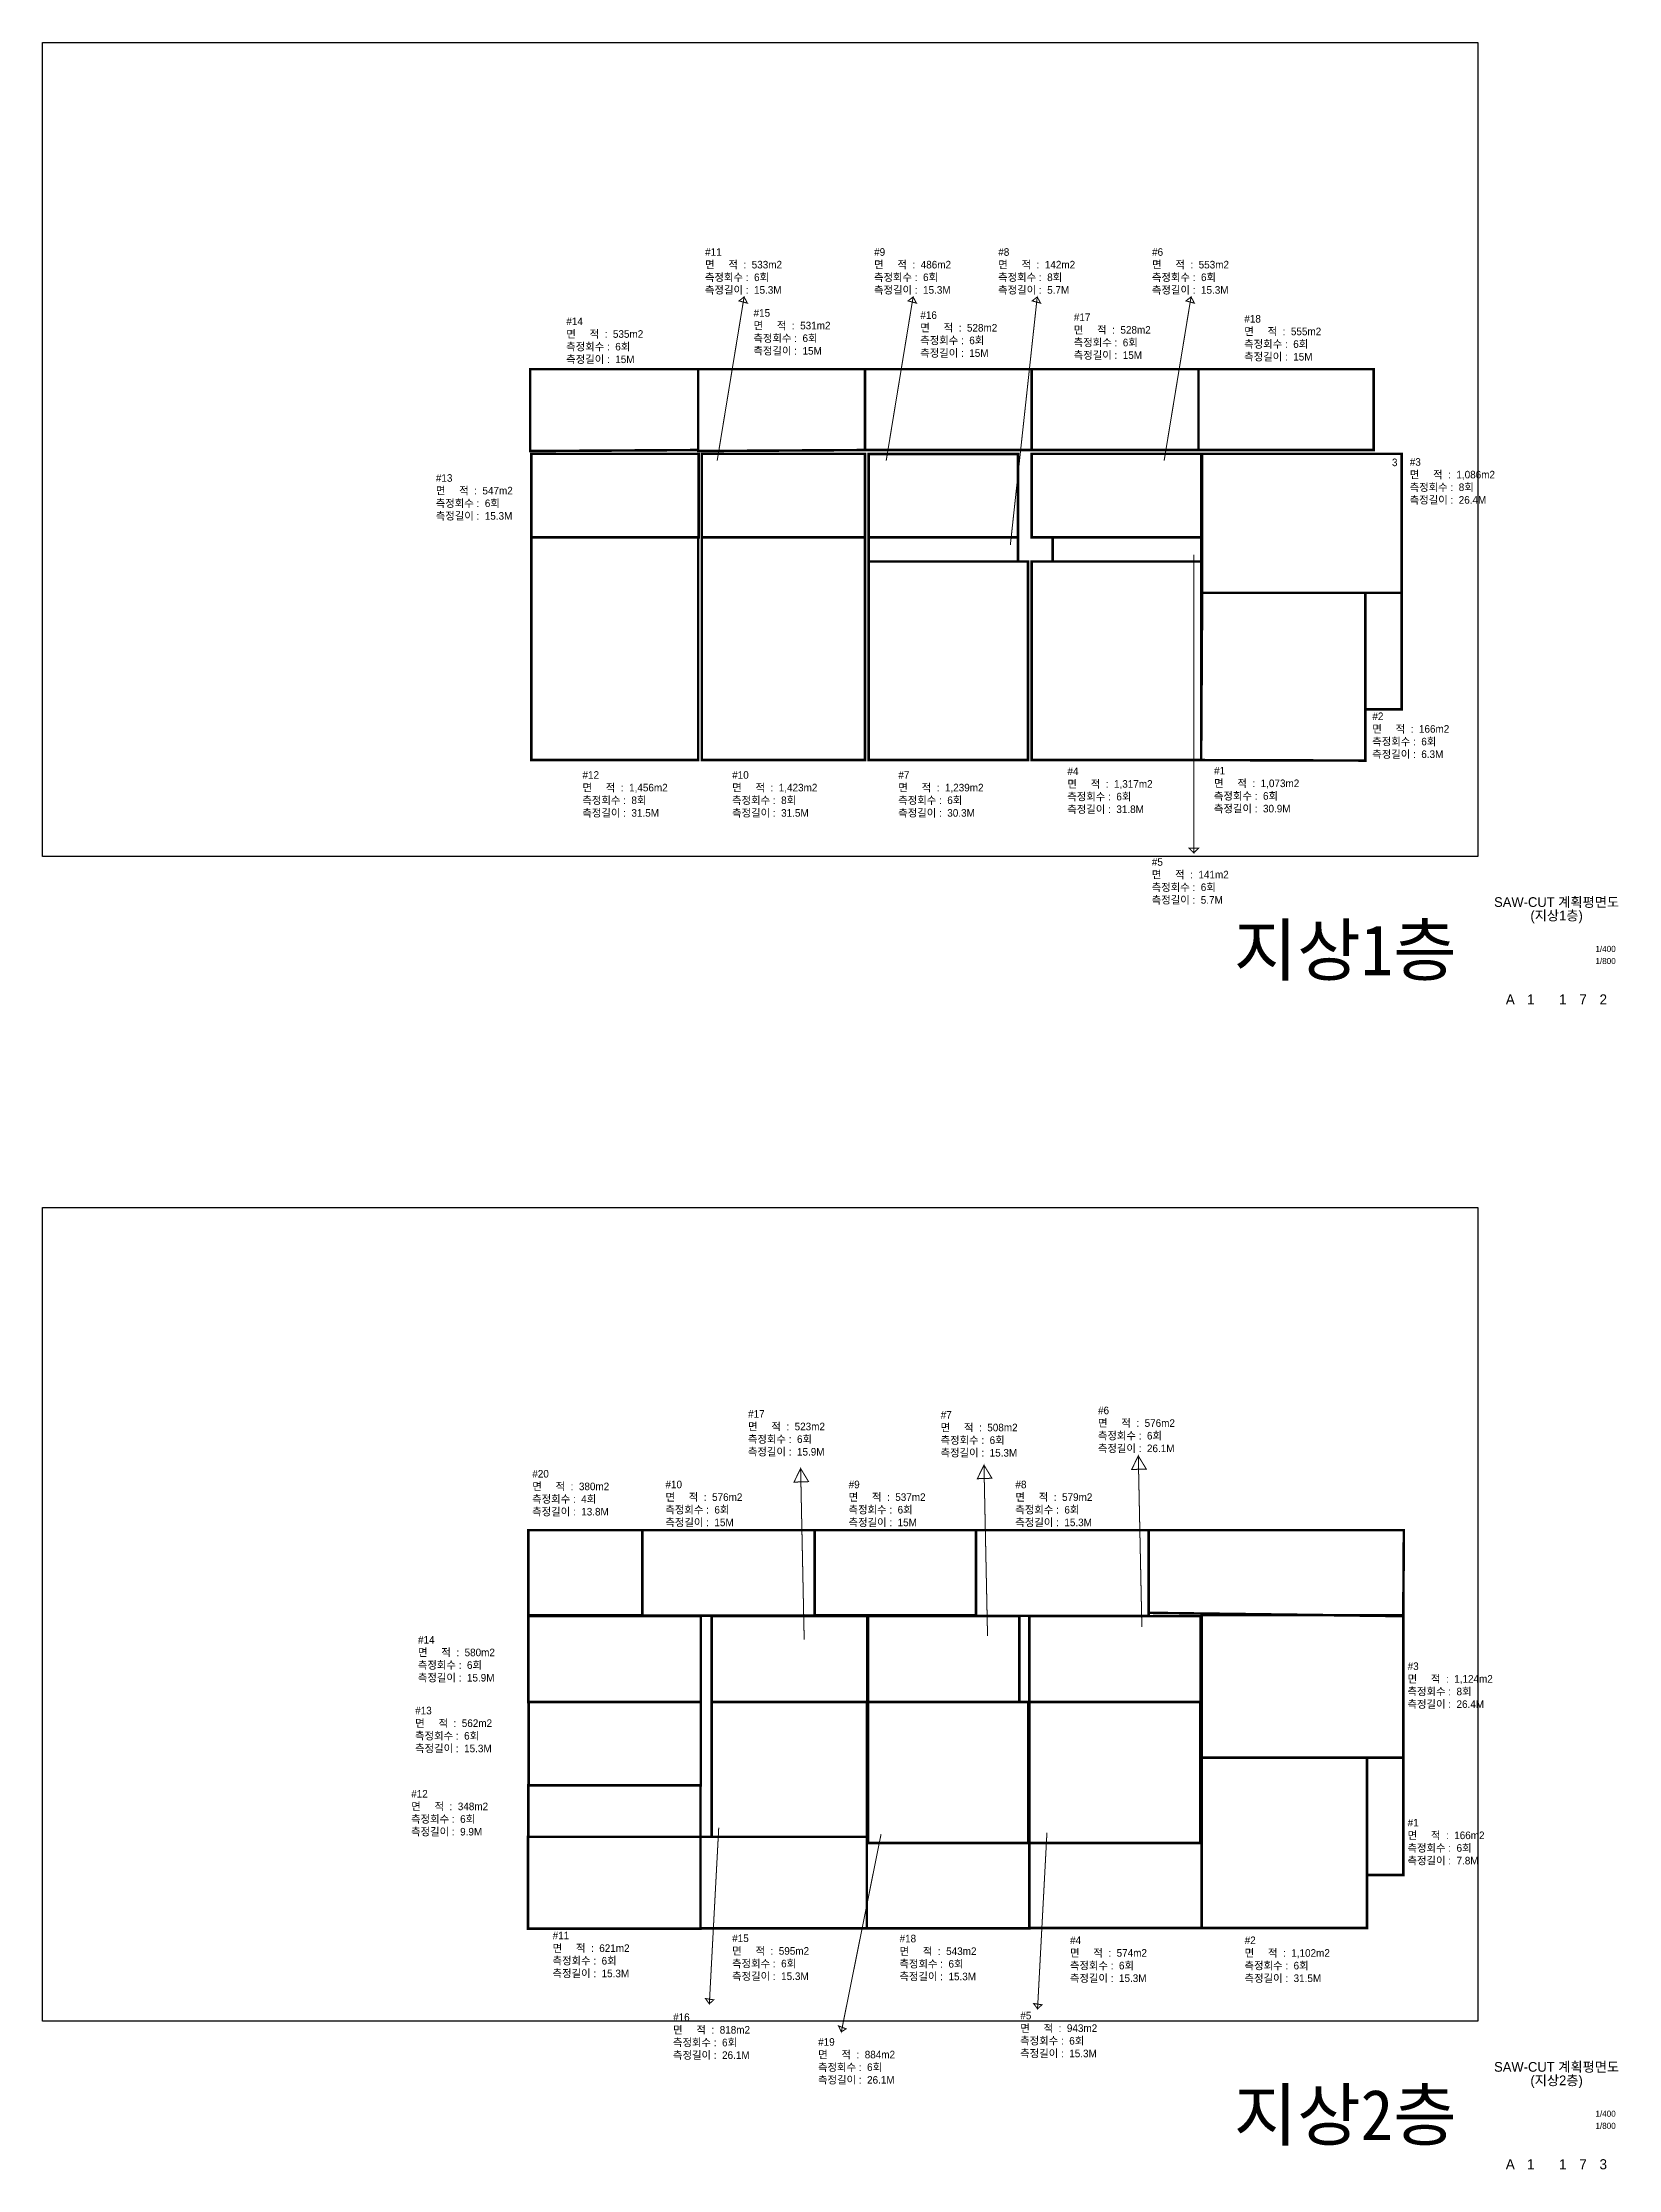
# Model space of a CAD drawing. Header units: millimetres. Extents: x 8000 to 356298, y -1144557 to 197746.
# Drawn here: x 8000 to 319839, y -453357 to -32654 of the extents above; entities that cross this region are included whole.
import ezdxf
from ezdxf.enums import TextEntityAlignment as Align

# ---------------------------------------------------------------- set-up
doc = ezdxf.new("R2010")
doc.units = ezdxf.units.MM
doc.header["$LTSCALE"] = 1000
doc.header["$MEASUREMENT"] = 0
doc.layers.get('Defpoints').update_dxf_attribs({"color": 171, "linetype": 'CONTINUOUS'})
for name, color, linetype in [('0.검수박스', 2, 'CONTINUOUS'), ('0.면적', 2, 'CONTINUOUS'), ('9-텍스트', 3, 'CONTINUOUS'), ('TEX', 3, 'CONTINUOUS'), ('TEXT', 3, 'CONTINUOUS'), ('TEXT-TITLE', 6, 'CONTINUOUS'), ('TEXT-기입', 6, 'CONTINUOUS')]:
    doc.layers.add(name, color=color, linetype=linetype)
doc.layers.add('검수선', color=80, linetype='CONTINUOUS', lineweight=40)
doc.styles.add('CGS', font='cgse', dxfattribs={"bigfont": 'cgs'})
doc.styles.add('RXHS', font='')
doc.styles.add('궁서체', font='GungsuhChe.ttf')
doc.styles.add('나눔바른고딕', font='')
doc.styles.add('돋움체', font='Dotum.ttf', dxfattribs={"width": 0.8})
doc.styles.get('RXHS').set_extended_font_data('HY울릉도L')
doc.styles.get('나눔바른고딕').set_extended_font_data('나눔바른고딕')

msp = doc.modelspace()

# ---------------------------------------------------------------- texts
at = {"layer": '9-텍스트', "color": 3, "char_height": 1500, "attachment_point": 1, "style": 'RXHS'}
for s, insert in [('\\pxi0.02023;{\\fGulim|b0|i0|c129|p50;#11\\P면     적  :  533m2\\P\\pi0;측정회수 :  6회\\P측정길이 :  15.3M}', (139080, -73336, 0)), ('\\pxi0.02023;{\\fGulim|b0|i0|c129|p50;#9\\P면     적  :  486m2\\P\\pi0;측정회수 :  6회\\P측정길이 :  15.3M}', (172524, -73336, 0)), ('\\pxi0.02023;{\\fGulim|b0|i0|c129|p50;#8\\P면     적  :  142m2\\P\\pi0;측정회수 :  8회\\P측정길이 :  5.7M}', (197085, -73336, 0)), ('\\pxi0.02023;{\\fGulim|b0|i0|c129|p50;#6\\P면     적  :  553m2\\P\\pi0;측정회수 :  6회\\P측정길이 :  15.3M}', (227522, -73336, 0)), ('\\pxi0.02023;{\\fGulim|b0|i0|c129|p50;#14\\P면     적  :  535m2\\P\\pi0;측정회수 :  6회\\P측정길이 :  15M}', (111619, -87057, 0)), ('\\pxi0.02023;{\\fGulim|b0|i0|c129|p50;#15\\P면     적  :  531m2\\P\\pi0;측정회수 :  6회\\P측정길이 :  15M}', (148671, -85387, 0)), ('\\pxi0.02023;{\\fGulim|b0|i0|c129|p50;#16\\P면     적  :  528m2\\P\\pi0;측정회수 :  6회\\P측정길이 :  15M}', (181671, -85822, 0)), ('\\pxi0.02023;{\\fGulim|b0|i0|c129|p50;#17\\P면     적  :  528m2\\P\\pi0;측정회수 :  6회\\P측정길이 :  15M}', (212041, -86236, 0)), ('\\pxi0.02023;{\\fGulim|b0|i0|c129|p50;#18\\P면     적  :  555m2\\P\\pi0;측정회수 :  6회\\P측정길이 :  15M}', (245773, -86551, 0)), ('\\pxi0.02023;{\\fGulim|b0|i0|c129|p50;#3\\P면     적  :  1,086m2\\P\\pi0;측정회수 :  8회\\P측정길이 :  26.4M}', (278520, -114866, 0)), ('\\pxi0.02023;{\\fGulim|b0|i0|c129|p50;#13\\P면     적  :  547m2\\P\\pi0;측정회수 :  6회\\P측정길이 :  15.3M}', (85805, -118036, 0)), ('\\pxi0.02023;{\\fGulim|b0|i0|c129|p50;#2\\P면     적  :  166m2\\P\\pi0;측정회수 :  6회\\P측정길이 :  6.3M}', (271112, -165167, 0)), ('\\pxi0.02023;{\\fGulim|b0|i0|c129|p50;#4\\P면     적  :  1,317m2\\P\\pi0;측정회수 :  6회\\P측정길이 :  31.8M}', (210772, -176052, 0)), ('\\pxi0.02023;{\\fGulim|b0|i0|c129|p50;#1\\P면     적  :  1,073m2\\P\\pi0;측정회수 :  6회\\P측정길이 :  30.9M}', (239790, -175928, 0)), ('\\pxi0.02023;{\\fGulim|b0|i0|c129|p50;#12\\P면     적  :  1,456m2\\P\\pi0;측정회수 :  8회\\P측정길이 :  31.5M}', (114818, -176777, 0)), ('\\pxi0.02023;{\\fGulim|b0|i0|c129|p50;#10\\P면     적  :  1,423m2\\P\\pi0;측정회수 :  8회\\P측정길이 :  31.5M}', (144438, -176777, 0)), ('\\pxi0.02023;{\\fGulim|b0|i0|c129|p50;#7\\P면     적  :  1,239m2\\P\\pi0;측정회수 :  6회\\P측정길이 :  30.3M}', (177318, -176777, 0)), ('\\pxi0.02023;{\\fGulim|b0|i0|c129|p50;#5\\P면     적  :  141m2\\P\\pi0;측정회수 :  6회\\P측정길이 :  5.7M}', (227475, -193986, 0)), ('\\pxi0.02023;{\\fGulim|b0|i0|c129|p50;#6\\P면     적  :  576m2\\P\\pi0;측정회수 :  6회\\P측정길이 :  26.1M}', (216829, -302472, 0)), ('\\pxi0.02023;{\\fGulim|b0|i0|c129|p50;#17\\P면     적  :  523m2\\P\\pi0;측정회수 :  6회\\P측정길이 :  15.9M}', (147577, -303154, 0)), ('\\pxi0.02023;{\\fGulim|b0|i0|c129|p50;#7\\P면     적  :  508m2\\P\\pi0;측정회수 :  6회\\P측정길이 :  15.3M}', (185696, -303350, 0)), ('\\pxi0.02023;{\\fGulim|b0|i0|c129|p50;#20\\P면     적  :  380m2\\P\\pi0;측정회수 :  4회\\P측정길이 :  13.8M}', (104884, -315000, 0)), ('\\pxi0.02023;{\\fGulim|b0|i0|c129|p50;#10\\P면     적  :  576m2\\P\\pi0;측정회수 :  6회\\P측정길이 :  15M}', (131237, -317117, 0)), ('\\pxi0.02023;{\\fGulim|b0|i0|c129|p50;#9\\P면     적  :  537m2\\P\\pi0;측정회수 :  6회\\P측정길이 :  15M}', (167487, -317117, 0)), ('\\pxi0.02023;{\\fGulim|b0|i0|c129|p50;#8\\P면     적  :  579m2\\P\\pi0;측정회수 :  6회\\P측정길이 :  15.3M}', (200487, -317117, 0)), ('\\pxi0.02023;{\\fGulim|b0|i0|c129|p50;#14\\P면     적  :  580m2\\P\\pi0;측정회수 :  6회\\P측정길이 :  15.9M}', (82270, -347844, 0)), ('\\pxi0.02023;{\\fGulim|b0|i0|c129|p50;#3\\P면     적  :  1,124m2\\P\\pi0;측정회수 :  8회\\P측정길이 :  26.4M}', (278087, -353067, 0)), ('\\pxi0.02023;{\\fGulim|b0|i0|c129|p50;#13\\P면     적  :  562m2\\P\\pi0;측정회수 :  6회\\P측정길이 :  15.3M}', (81712, -361833, 0)), ('\\pxi0.02023;{\\fGulim|b0|i0|c129|p50;#12\\P면     적  :  348m2\\P\\pi0;측정회수 :  6회\\P측정길이 :  9.9M}', (80926, -378293, 0)), ('\\pxi0.02023;{\\fGulim|b0|i0|c129|p50;#1\\P면     적  :  166m2\\P\\pi0;측정회수 :  6회\\P측정길이 :  7.8M}', (278087, -384017, 0)), ('\\pxi0.02023;{\\fGulim|b0|i0|c129|p50;#11\\P면     적  :  621m2\\P\\pi0;측정회수 :  6회\\P측정길이 :  15.3M}', (108915, -406332, 0)), ('\\pxi0.02023;{\\fGulim|b0|i0|c129|p50;#15\\P면     적  :  595m2\\P\\pi0;측정회수 :  6회\\P측정길이 :  15.3M}', (144440, -406879, 0)), ('\\pxi0.02023;{\\fGulim|b0|i0|c129|p50;#18\\P면     적  :  543m2\\P\\pi0;측정회수 :  6회\\P측정길이 :  15.3M}', (177558, -406933, 0)), ('\\pxi0.02023;{\\fGulim|b0|i0|c129|p50;#4\\P면     적  :  574m2\\P\\pi0;측정회수 :  6회\\P측정길이 :  15.3M}', (211291, -407272, 0)), ('\\pxi0.02023;{\\fGulim|b0|i0|c129|p50;#2\\P면     적  :  1,102m2\\P\\pi0;측정회수 :  6회\\P측정길이 :  31.5M}', (245845, -407284, 0)), ('\\pxi0.02023;{\\fGulim|b0|i0|c129|p50;#16\\P면     적  :  818m2\\P\\pi0;측정회수 :  6회\\P측정길이 :  26.1M}', (132751, -422490, 0)), ('\\pxi0.02023;{\\fGulim|b0|i0|c129|p50;#5\\P면     적  :  943m2\\P\\pi0;측정회수 :  6회\\P측정길이 :  15.3M}', (201450, -422159, 0)), ('\\pxi0.02023;{\\fGulim|b0|i0|c129|p50;#19\\P면     적  :  884m2\\P\\pi0;측정회수 :  6회\\P측정길이 :  26.1M}', (161446, -427382, 0))]:
    msp.add_mtext_dynamic_manual_height_columns(s, width=20376.87, gutter_width=1500, heights=[0], dxfattribs=dict(at, insert=insert))
at = {"layer": 'TEX', "style": '돋움체'}
msp.add_text('3', height=1500, dxfattribs=at).set_placement((276100, -116446, 0), align=Align.RIGHT)
at = {"layer": 'TEXT', "style": '궁서체'}
for s, p in [('지상1층', (287822, -207156)), ('지상2층', (287822, -437556))]:
    msp.add_text(s, height=10000, dxfattribs=at).set_placement(p, align=Align.TOP_RIGHT)
at = {"layer": 'TEXT-TITLE', "style": '나눔바른고딕'}
for s, p in [('SAW-CUT 계획평면도', (307600, -202667)), ('(지상1층)', (307600, -205333)), ('SAW-CUT 계획평면도', (307600, -433067)), ('(지상2층)', (307600, -435733))]:
    msp.add_text(s, height=1920, dxfattribs=at).set_placement(p, align=Align.MIDDLE_CENTER)
at = {"layer": 'TEXT-기입', "style": '나눔바른고딕'}
for s, p in [('1/400', (315281, -212888)), ('1/800', (315281, -215288)), ('1/400', (315281, -443288)), ('1/800', (315281, -445688))]:
    msp.add_text(s, height=1200, dxfattribs=at).set_placement(p, align=Align.BOTTOM_LEFT)
at = {"layer": 'TEXT-기입', "style": 'CGS'}
for s, p in [('A', (298431, -221928)), ('1', (302481, -221928)), ('1', (308831, -221928)), ('7', (312831, -221928)), ('2', (316831, -221928)), ('A', (298431, -452328)), ('1', (302481, -452328)), ('1', (308831, -452328)), ('7', (312831, -452328)), ('3', (316831, -452328))]:
    msp.add_text(s, height=2000, dxfattribs=at).set_placement(p, align=Align.MIDDLE_CENTER)

# ---------------------------------------------------------------- linework, layer by layer
at = {"layer": '0.검수박스', "color": 1, "ltscale": 10000, "const_width": 200}
for points in [[(141500, -115339), (146820, -82975), (145825, -83755), (147484, -84207), (146820, -82975)], [(174945, -115339), (180264, -82975), (179270, -83755), (180928, -84207), (180264, -82975)], [(199506, -132052), (204826, -82975), (203831, -83755), (205490, -84207), (204826, -82975)], [(229943, -115339), (235262, -82975), (234268, -83755), (235926, -84207), (235262, -82975)], [(235806, -133975), (235806, -192923), (234881, -192031), (236732, -192031), (235806, -192923)], [(158714, -348537), (158006, -314711), (156696, -317402), (159584, -317308), (158006, -314711)], [(194995, -347864), (194287, -314039), (192977, -316729), (195866, -316635), (194287, -314039)], [(225530, -346039), (224822, -312214), (223512, -314905), (226400, -314810), (224822, -312214)], [(141805, -385759), (139947, -420596), (139173, -419553), (140819, -419802), (139947, -420596)], [(173922, -387041), (166061, -426134), (165508, -424956), (167001, -425546), (166061, -426134)], [(206747, -386742), (204889, -421579), (204114, -420535), (205761, -420784), (204889, -421579)]]:
    msp.add_lwpolyline(points, dxfattribs=at)
at = {"layer": '0.검수박스', "ltscale": 10000, "const_width": 500}
for points in [[(170730, -97259), (203730, -97259), (203730, -113259), (170730, -113259)], [(203730, -113259), (236730, -113259), (236730, -97259), (203730, -97259)], [(201005, -130509), (171455, -130509), (171455, -135309), (201005, -135309)], [(207880, -130509), (237255, -130509), (237255, -135309), (207880, -135309)], [(269755, -164557), (276956, -164557), (276956, -141509), (269755, -141509)]]:
    msp.add_lwpolyline(points, close=True, dxfattribs=at)
at = {"layer": '0.검수박스', "ltscale": 10000}
msp.add_lwpolyline([(207880, -130509), (237255, -130509), (237255, -130509), (207880, -130509)], close=True, dxfattribs=at)
at = {"layer": '0.면적', "ltscale": 10000, "const_width": 500}
for points in [[(137730, -97259), (104480, -97259), (104480, -113459), (137730, -113259)], [(137730, -97259), (170730, -97259), (170730, -113259), (137730, -113459)], [(236730, -97259), (271405, -97259), (271405, -113259), (236730, -113259)], [(104705, -114009), (137835, -114009), (137835, -130509), (104705, -130509)], [(138455, -130509), (170730, -130509), (170730, -114009), (138455, -114009)], [(171455, -114052), (201005, -114052), (201005, -130509), (171455, -130509)], [(203730, -114009), (237255, -114009), (237255, -130509), (203730, -130509)], [(237455, -114009), (276956, -114009), (276956, -141509), (237455, -141509)], [(137730, -174584), (104705, -174584), (104705, -130509), (137730, -130509)], [(170730, -174584), (138455, -174584), (138455, -130509), (170730, -130509)], [(203005, -174584), (171455, -174584), (171455, -135309), (203005, -135309)], [(237255, -135309), (203730, -135309), (203730, -174584), (237255, -174584)], [(269755, -141509), (237455, -141509), (237255, -174584), (269755, -174684)]]:
    msp.add_lwpolyline(points, close=True, dxfattribs=at)
at = {"layer": 'Defpoints', "ltscale": 10000}
for points in [[(292000, -193622), (8000, -193622), (8000, -32654), (292000, -32654)], [(292000, -424022), (8000, -424022), (8000, -263054), (292000, -263054)]]:
    msp.add_lwpolyline(points, close=True, dxfattribs=at)
at = {"layer": '검수선', "color": 2, "ltscale": 10000, "const_width": 500}
for points in [[(126730, -326914), (104130, -326914), (104130, -343709), (126730, -343709)], [(126680, -326914), (160786, -326914), (160786, -343801), (126680, -343801)], [(160786, -326914), (192730, -326914), (192730, -343709), (160786, -343709)], [(192685, -326914), (226880, -326914), (226880, -343859), (192685, -343859)], [(226880, -326914), (277369, -326914), (277255, -343909), (226880, -343259)], [(104130, -343909), (138258, -343909), (138258, -360909), (104130, -360909)], [(140405, -343909), (171180, -343909), (171180, -360909), (140405, -360909)], [(171380, -343909), (201280, -343909), (201280, -360909), (171380, -360909)], [(203280, -343909), (237180, -343909), (237180, -360909), (203280, -360909)], [(237380, -343709), (277255, -343709), (277255, -371909), (237380, -371909)], [(104180, -360909), (138258, -360909), (138258, -377403), (104180, -377403)], [(140405, -360909), (171105, -360909), (171105, -387559), (140405, -387559)], [(171380, -360909), (203080, -360909), (203080, -388784), (171380, -388784)], [(203280, -360909), (237105, -360909), (237105, -388784), (203280, -388784)], [(237380, -371909), (270080, -371909), (270080, -405609), (237380, -405609)], [(277255, -371909), (270080, -371909), (270080, -395109), (277255, -395109)], [(104130, -377359), (138205, -377359), (138205, -387559), (104130, -387559)], [(138205, -387559), (104055, -387559), (104055, -405734), (138205, -405734)], [(138205, -387559), (171105, -387559), (171105, -405659), (138205, -405659)], [(171105, -388784), (203280, -388784), (203280, -405659), (171105, -405659)], [(203280, -388784), (237380, -388784), (237380, -405609), (203280, -405609)]]:
    msp.add_lwpolyline(points, close=True, dxfattribs=at)

msp.set_redraw_order([(e.dxf.handle, doc.entitydb.next_handle()) for e in msp.query("TEXT MTEXT ATTDEF DIMENSION ARC_DIMENSION")])  # texts and dimensions are drawn at this point

doc.saveas('drawing.dxf')
